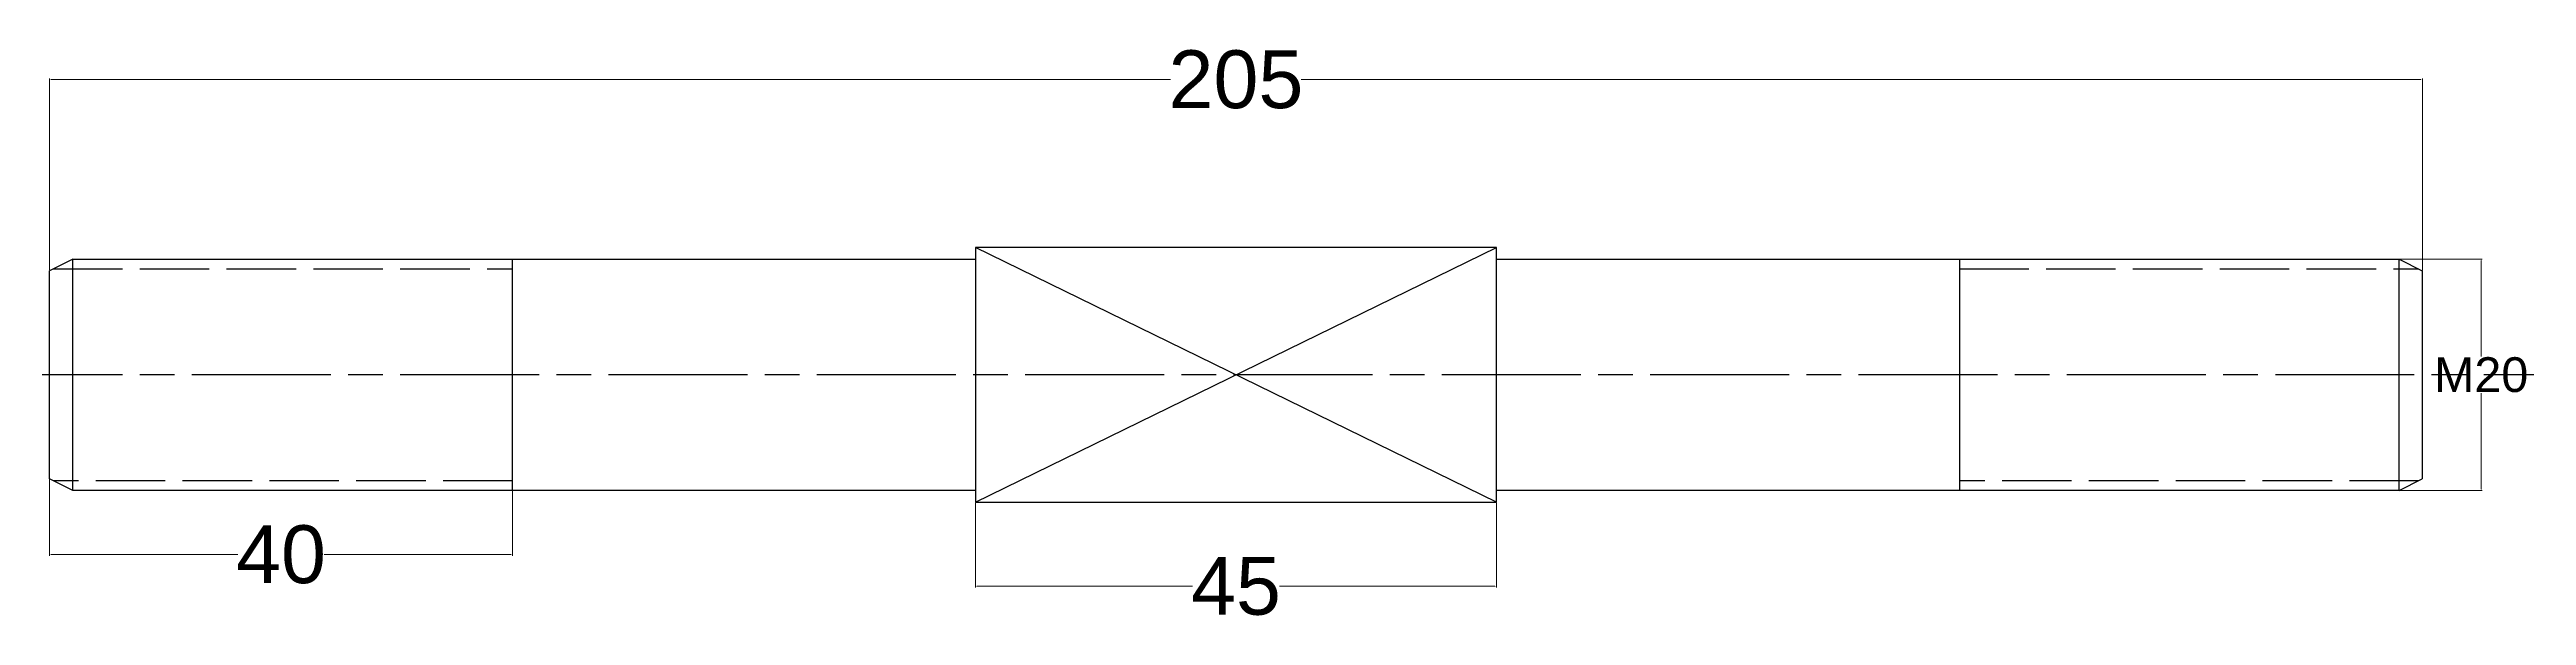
# Model space of a CAD drawing. Header units: inches. Extents: x 399 to 2809, y -221 to 245.
# Drawn here: x 699.8 to 913.8, y 144.3 to 193.2 of the extents above; entities that cross this region are included whole.
import ezdxf

# ---------------------------------------------------------------- set-up
doc = ezdxf.new("R2010")
doc.units = ezdxf.units.IN
doc.header["$MEASUREMENT"] = 0
doc.linetypes.add('AM_ISO02W050', pattern=[7.5, 6, -1.5])
doc.linetypes.add('AM_ISO08W050', pattern=[18, 12, -1.5, 3, -1.5])
doc.layers.add('AM_5', color=3, linetype='Continuous', lineweight=15)
doc.styles.get("Standard").update_dxf_attribs({"font": 'arial.ttf'})
doc.dimstyles.new('AM_ANSI$0', dxfattribs={"dimtxt": 0.12, "dimasz": 0.12, "dimexe": 0.1, "dimexo": 0.05, "dimgap": 0.06, "dimtad": 0, "dimtih": 1, "dimtoh": 1, "dimdec": 4, "dimzin": 7, "dimdsep": 46, "dimtxsty": 'Standard', "dimcen": 0, "dimclrd": 256, "dimclre": 256, "dimclrt": 2, "dimadec": 0, "dimazin": 2, "dimtp": 0.1, "dimtm": 0.1, "dimtfac": 0.71, "dimtdec": 4, "dimtofl": 0, "dimtmove": 0, "dimatfit": 3, "dimfxl": 1, "dimtolj": 1, "dimtzin": 7, "dimlwd": -1, "dimlwe": -1, "dimarcsym": 1})

# ---------------------------------------------------------------- blocks, each defined once
blk = doc.blocks.new('*D17')
at = {"layer": 'AM_5', "linetype": 'ByBlock', "transparency": 16777216}
for p, q in [((699.76, 174.11), (699.76, 190.68)), ((699.88, 190.58), (796.61, 190.58)), ((904.64, 190.58), (807.9, 190.58)), ((904.76, 174.11), (904.76, 190.68))]:
    blk.add_line(p, q, dxfattribs=at)
at = {"layer": 'AM_5', "transparency": 16777216}
for points in [[(699.88, 190.6), (699.88, 190.56), (699.76, 190.58)], [(904.64, 190.6), (904.64, 190.56), (904.76, 190.58)]]:
    blk.add_solid(points, dxfattribs=at)
at = {"layer": 'Defpoints', "color": 0, "transparency": 16777216}
for p in [(904.76, 190.58), (699.76, 174.06), (904.76, 174.06)]:
    blk.add_point(p, dxfattribs=at)
at = {"layer": 'AM_5', "color": 2, "transparency": 16777216, "insert": (802.26, 190.58), "char_height": 0.12, "attachment_point": 5}
blk.add_mtext('\\A1;{\\H5;205}', dxfattribs=at)
blk = doc.blocks.new('*D18')
at = {"layer": 'AM_5', "linetype": 'ByBlock', "transparency": 16777216}
for p, q in [((779.76, 154.01), (779.76, 146.69)), ((824.76, 154.01), (824.76, 146.69)), ((779.88, 146.79), (798.5, 146.79)), ((824.64, 146.79), (806.02, 146.79))]:
    blk.add_line(p, q, dxfattribs=at)
at = {"layer": 'AM_5', "transparency": 16777216}
for points in [[(779.88, 146.81), (779.88, 146.77), (779.76, 146.79)], [(824.64, 146.81), (824.64, 146.77), (824.76, 146.79)]]:
    blk.add_solid(points, dxfattribs=at)
at = {"layer": 'Defpoints', "color": 0, "transparency": 16777216}
for p in [(779.76, 154.06), (824.76, 154.06), (824.76, 146.79)]:
    blk.add_point(p, dxfattribs=at)
at = {"layer": 'AM_5', "color": 2, "transparency": 16777216, "insert": (802.26, 146.79), "char_height": 0.12, "attachment_point": 5}
blk.add_mtext('\\A1;{\\H5;45}', dxfattribs=at)
blk = doc.blocks.new('*D19')
at = {"layer": 'AM_5', "linetype": 'ByBlock', "transparency": 16777216}
for p, q in [((902.81, 175.06), (909.94, 175.06)), ((909.84, 174.94), (909.84, 166.65)), ((909.84, 155.18), (909.84, 163.47)), ((902.81, 155.06), (909.94, 155.06))]:
    blk.add_line(p, q, dxfattribs=at)
at = {"layer": 'AM_5', "transparency": 16777216}
for points in [[(909.82, 174.94), (909.86, 174.94), (909.84, 175.06)], [(909.82, 155.18), (909.86, 155.18), (909.84, 155.06)]]:
    blk.add_solid(points, dxfattribs=at)
at = {"layer": 'Defpoints', "color": 0, "transparency": 16777216}
for p in [(902.76, 175.06), (902.76, 155.06), (909.84, 155.06)]:
    blk.add_point(p, dxfattribs=at)
at = {"layer": 'AM_5', "color": 2, "transparency": 16777216, "insert": (909.84, 165.06), "char_height": 0.12, "attachment_point": 5}
blk.add_mtext('\\A1;{\\H3;M20}', dxfattribs=at)
blk = doc.blocks.new('*D20')
at = {"layer": 'AM_5', "linetype": 'ByBlock', "transparency": 16777216}
for p, q in [((699.76, 156.01), (699.76, 149.42)), ((739.76, 155.01), (739.76, 149.42)), ((699.88, 149.52), (716.02, 149.52)), ((739.64, 149.52), (723.49, 149.52))]:
    blk.add_line(p, q, dxfattribs=at)
at = {"layer": 'AM_5', "transparency": 16777216}
for points in [[(699.88, 149.54), (699.88, 149.5), (699.76, 149.52)], [(739.64, 149.54), (739.64, 149.5), (739.76, 149.52)]]:
    blk.add_solid(points, dxfattribs=at)
at = {"layer": 'Defpoints', "color": 0, "transparency": 16777216}
for p in [(699.76, 156.06), (739.76, 155.06), (739.76, 149.52)]:
    blk.add_point(p, dxfattribs=at)
at = {"layer": 'AM_5', "color": 2, "transparency": 16777216, "insert": (719.76, 149.52), "char_height": 0.12, "attachment_point": 5}
blk.add_mtext('\\A1;{\\H5;40}', dxfattribs=at)

msp = doc.modelspace()

# ---------------------------------------------------------------- linework, layer by layer
for p, q in [((779.75816, 154.06245), (824.75816, 176.06245)), ((824.75816, 154.06245), (779.75816, 176.06245)), ((701.75816, 175.06245), (699.75816, 174.06245)), ((699.75816, 165.06245), (699.75816, 174.06245)), ((701.75816, 175.06245), (779.75816, 175.06245)), ((701.75816, 155.06245), (701.75816, 175.06245)), ((739.75816, 165.06245), (739.75816, 175.06245)), ((824.75816, 175.06245), (902.75816, 175.06245)), ((864.75816, 175.06245), (864.75816, 155.06245)), ((902.75816, 175.06245), (904.75816, 174.06245)), ((902.75816, 155.06245), (902.75816, 175.06245)), ((904.75816, 174.06245), (904.75816, 156.06245)), ((699.75816, 156.06245), (699.75816, 165.06245)), ((739.75816, 155.06245), (739.75816, 165.06245)), ((701.75816, 155.06245), (699.75816, 156.06245)), ((779.75816, 155.06245), (701.75816, 155.06245)), ((902.75816, 155.06245), (824.75816, 155.06245)), ((902.75816, 155.06245), (904.75816, 156.06245))]:
    msp.add_line(p, q)
at = {"linetype": 'AM_ISO02W050'}
for p, q in [((700.05816, 174.21245), (739.75816, 174.21245)), ((864.75816, 174.21245), (904.45816, 174.21245)), ((739.75816, 155.91245), (700.05816, 155.91245)), ((904.45816, 155.91245), (864.75816, 155.91245))]:
    msp.add_line(p, q, dxfattribs=at)
at = {"linetype": 'AM_ISO08W050'}
msp.add_ray((1264.05995, 165.06245), (-1, 0), dxfattribs=at)
msp.add_lwpolyline([(824.75816, 176.06245), (779.75816, 176.06245), (779.75816, 154.06245), (824.75816, 154.06245)], close=True)

# ---------------------------------------------------------------- dimensions: what is measured, and where the dimension line sits
at = {"layer": 'AM_5'}
dim = msp.add_linear_dim(base=(904.75816, 190.57581), p1=(699.75816, 174.06245), p2=(904.75816, 174.06245), text='{\\H5;205}', dimstyle='AM_ANSI$0', override={"dimpost": ''}, dxfattribs=at)
dim.commit()
dim.dimension.update_dxf_attribs({"geometry": '*D17', "text_midpoint": (802.25816, 190.57581)})
for base, p1, p2, angle, text, picture, middle in [((909.84365, 155.06245), (902.75816, 175.06245), (902.75816, 155.06245), 90, '{\\H3;M20}', '*D19', (909.84365, 165.06245)), ((739.75816, 149.51755), (699.75816, 156.06245), (739.75816, 155.06245), 0, '{\\H5;40}', '*D20', (719.75816, 149.51755)), ((824.75816, 146.79451), (779.75816, 154.06245), (824.75816, 154.06245), 0, '{\\H5;45}', '*D18', (802.25816, 146.79451))]:
    dim = msp.add_linear_dim(base=base, p1=p1, p2=p2, angle=angle, text=text, dimstyle='AM_ANSI$0', override={"dimpost": ''}, dxfattribs=at)
    dim.commit()
    dim.dimension.update_dxf_attribs({"geometry": picture, "text_midpoint": middle})

doc.saveas('drawing.dxf')
